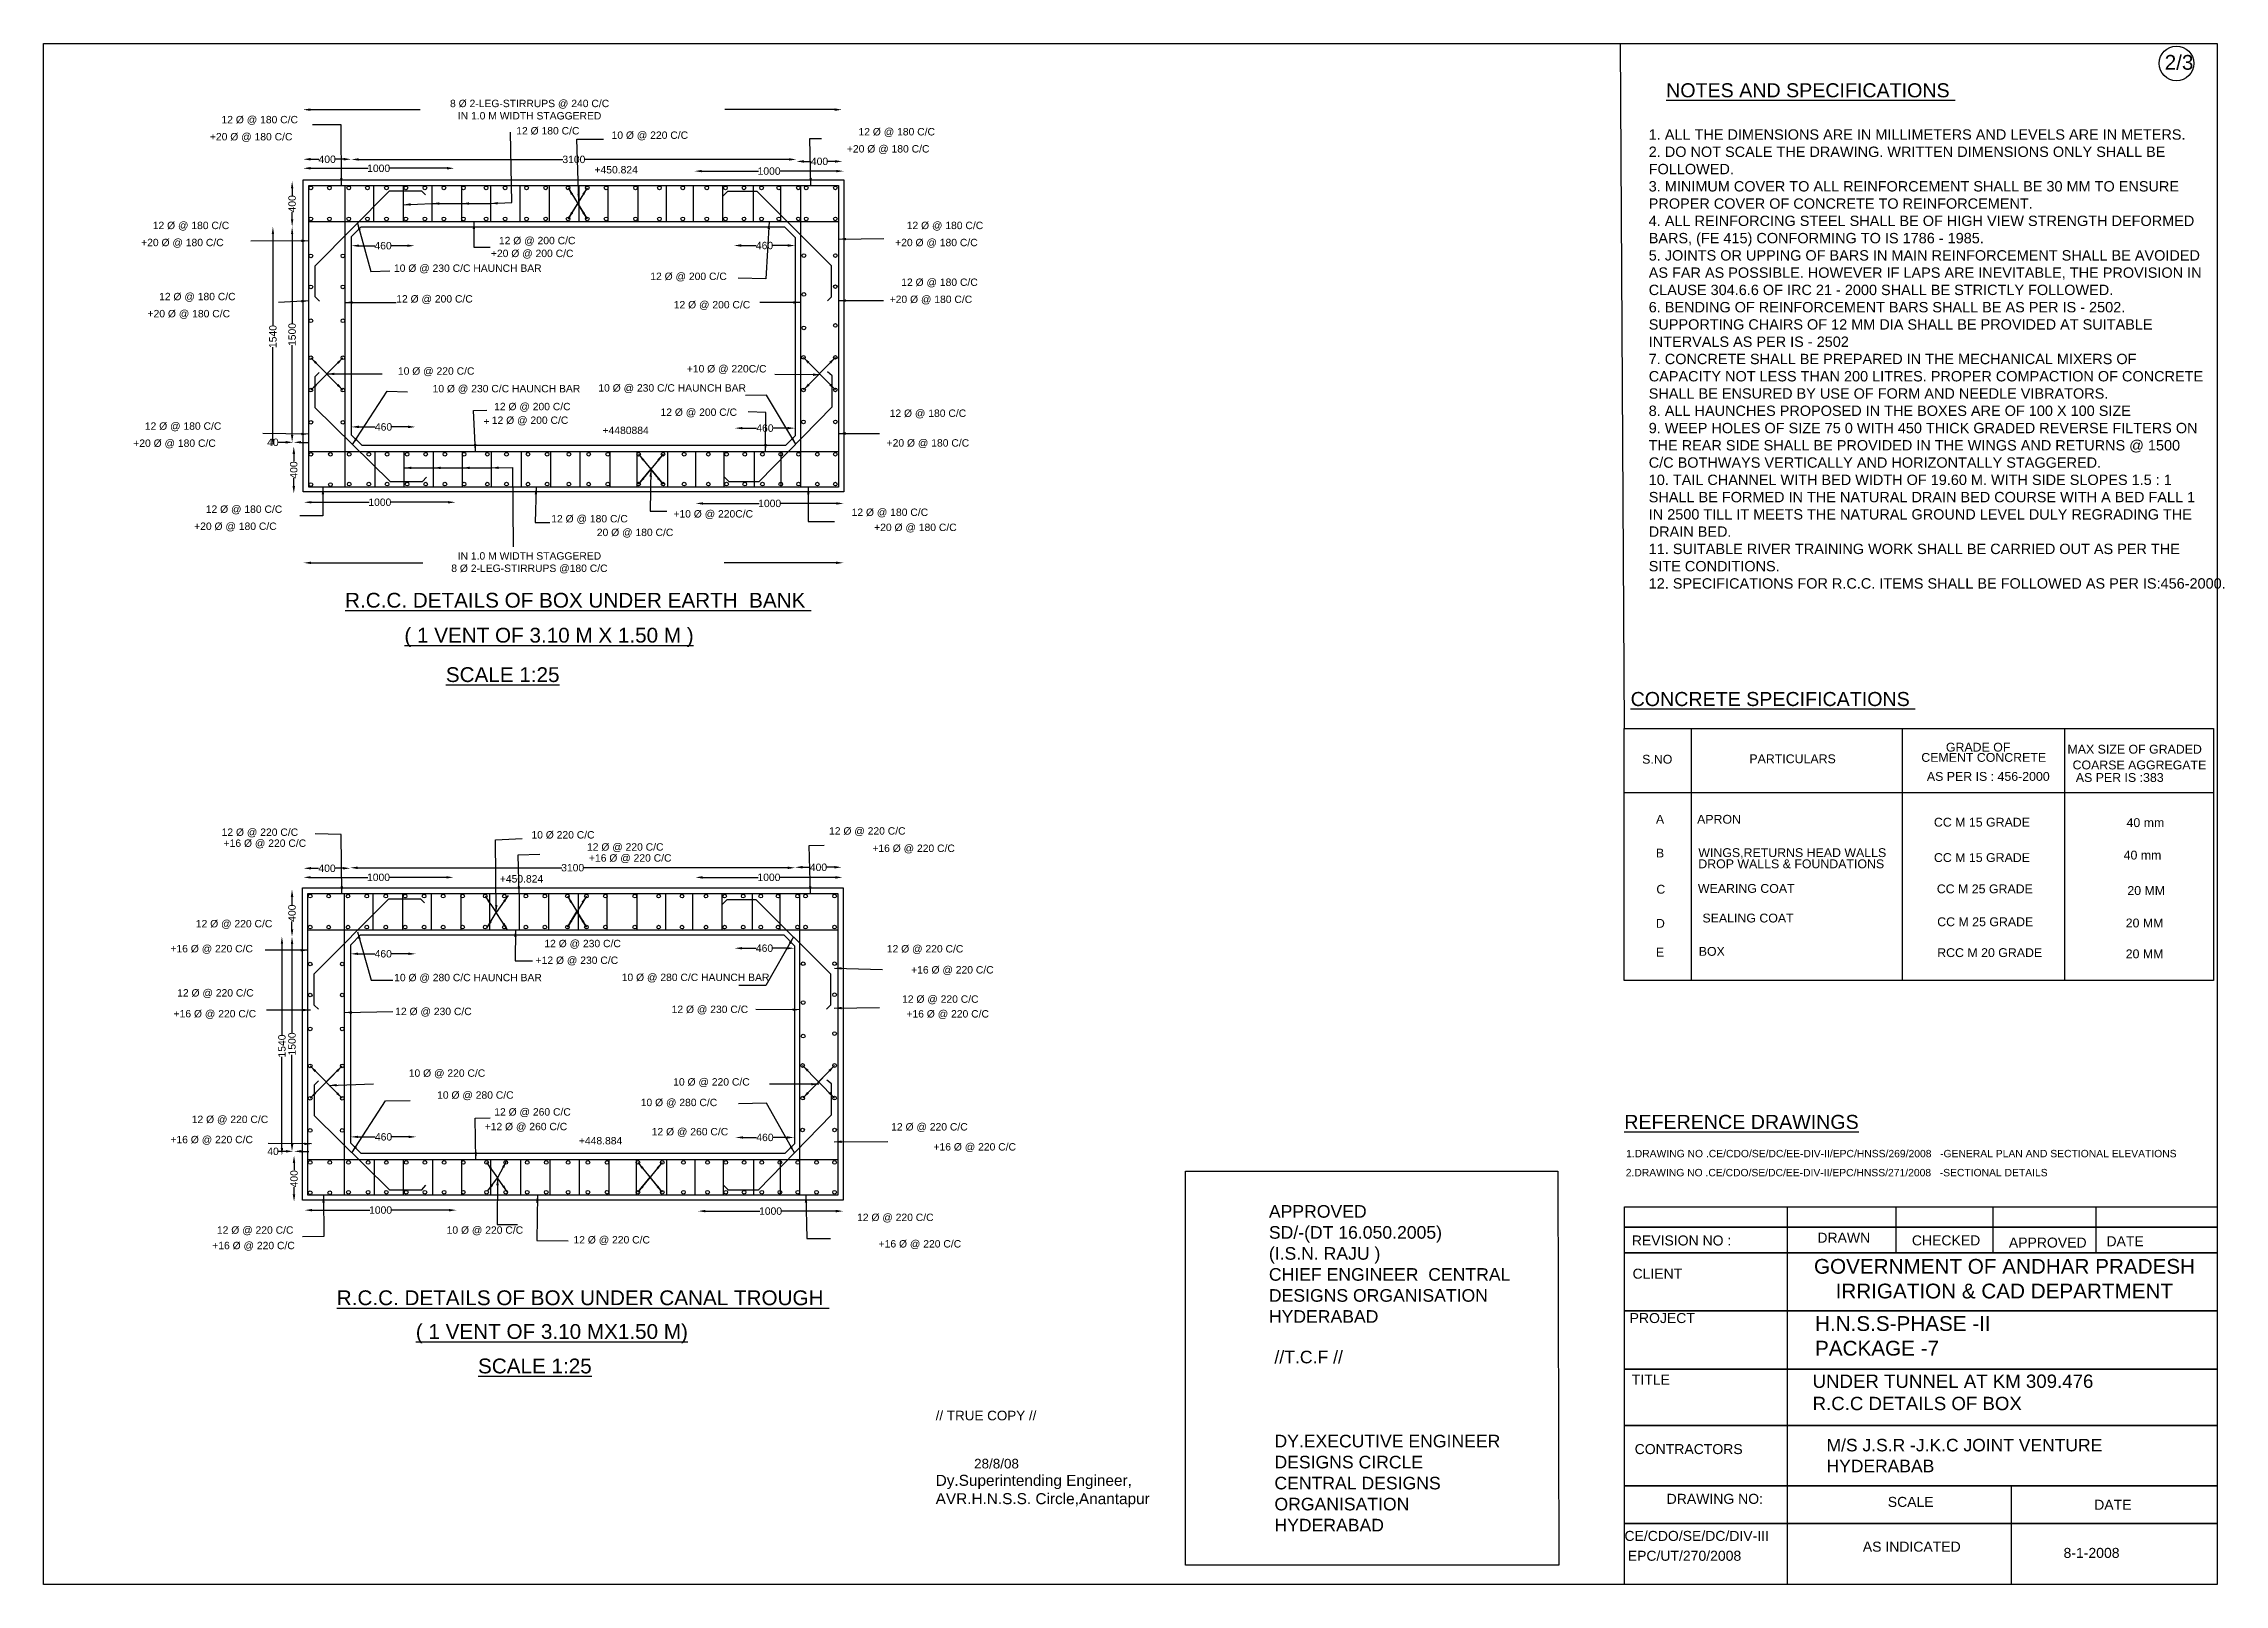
# Model space of a CAD drawing. Header units: millimetres. Extents: x -53262426 to -53247681, y 22133618 to 22144031.
import ezdxf

# ---------------------------------------------------------------- set-up
doc = ezdxf.new("R2010")
doc.units = ezdxf.units.MM
doc.header["$MEASUREMENT"] = 0
for name, color, linetype in [('DIMENSION', 7, 'Continuous'), ('DIMENSIONS', 7, 'Continuous'), ('DRAWING', 2, 'Continuous'), ('TEXT', 7, 'Continuous')]:
    doc.layers.add(name, color=color, linetype=linetype)
doc.styles.get("Standard").update_dxf_attribs({"font": 'arial.ttf', "height": 50})
doc.dimstyles.get("Standard").update_dxf_attribs({"dimtxt": 50, "dimasz": 50, "dimexe": 0.18, "dimexo": 0.0625, "dimgap": 0.09, "dimtad": 0, "dimdec": 0, "dimzin": 0, "dimdsep": 46, "dimtxsty": 'Standard', "dimcen": 0.09, "dimse1": 1, "dimse2": 1, "dimadec": 0, "dimazin": 0, "dimtfac": 1, "dimtdec": 0, "dimtofl": 0, "dimtmove": 0, "dimatfit": 3, "dimfxl": 1, "dimtolj": 1, "dimtzin": 0, "dimarcsym": 0})

msp = doc.modelspace()

# ---------------------------------------------------------------- texts
at = {"layer": 'DIMENSION', "color": 0}
msp.add_text('2/3', height=100, dxfattribs=at).set_placement((-53248084.3, 22143854.1))
at = {"layer": 'DIMENSION', "color": 0, "char_height": 50, "attachment_point": 5}
for s, insert in [('\\A1;8 Ø 2-LEG-STIRRUPS @ 240 C/C \\PIN 1.0 M WIDTH STAGGERED', (-53259140.3, 22143584.4)), ('\\A1;IN 1.0 M WIDTH STAGGERED \\P8 Ø 2-LEG-STIRRUPS @180 C/C', (-53259141.6, 22140521.7))]:
    msp.add_mtext(s, dxfattribs=dict(at, insert=insert))
at = {"layer": 'DIMENSION', "color": 0, "insert": (-53251573.1, 22143451.5), "char_height": 70, "width": 3740.743, "attachment_point": 1}
msp.add_mtext('1. ALL THE DIMENSIONS ARE IN MILLIMETERS AND LEVELS ARE IN METERS. \\P2. DO NOT SCALE THE DRAWING. WRITTEN DIMENSIONS ONLY SHALL BE FOLLOWED. \\P3. MINIMUM COVER TO ALL REINFORCEMENT SHALL BE 30 MM TO ENSURE PROPER COVER OF CONCRETE TO REINFORCEMENT. \\P4. ALL REINFORCING STEEL SHALL BE OF HIGH VIEW STRENGTH DEFORMED BARS, (FE 415) CONFORMING TO IS 1786 - 1985. \\P5. JOINTS OR UPPING OF BARS IN MAIN REINFORCEMENT SHALL BE AVOIDED AS FAR AS POSSIBLE. HOWEVER IF LAPS ARE INEVITABLE, THE PROVISION IN CLAUSE 304.6.6 OF IRC 21 - 2000 SHALL BE STRICTLY FOLLOWED. \\P6. BENDING OF REINFORCEMENT BARS SHALL BE AS PER IS - 2502. SUPPORTING CHAIRS OF 12 MM DIA SHALL BE PROVIDED AT SUITABLE INTERVALS AS PER IS - 2502 \\P7. CONCRETE SHALL BE PREPARED IN THE MECHANICAL MIXERS OF CAPACITY NOT LESS THAN 200 LITRES. PROPER COMPACTION OF CONCRETE SHALL BE ENSURED BY USE OF FORM AND NEEDLE VIBRATORS. \\P8. ALL HAUNCHES PROPOSED IN THE BOXES ARE OF 100 X 100 SIZE \\P9. WEEP HOLES OF SIZE 75 0 WITH 450 THICK GRADED REVERSE FILTERS ON THE REAR SIDE SHALL BE PROVIDED IN THE WINGS AND RETURNS @ 1500 C/C BOTHWAYS VERTICALLY AND HORIZONTALLY STAGGERED. \\P10. TAIL CHANNEL WITH BED WIDTH OF 19.60 M. WITH SIDE SLOPES 1.5 : 1 SHALL BE FORMED IN THE NATURAL DRAIN BED COURSE WITH A BED FALL 1 IN 2500 TILL IT MEETS THE NATURAL GROUND LEVEL DULY REGRADING THE DRAIN BED. \\P11. SUITABLE RIVER TRAINING WORK SHALL BE CARRIED OUT AS PER THE SITE CONDITIONS. \\P12. SPECIFICATIONS FOR R.C.C. ITEMS SHALL BE FOLLOWED AS PER IS:456-2000. ', dxfattribs=at)
at = {"layer": 'DIMENSIONS', "color": 0}
for s, p in [('2.DRAWING NO .CE/CDO/SE/DC/EE-DIV-II/EPC/HNSS/271/2008   -SECTIONAL DETAILS  ', (-53251728.4, 22136375.5)), ('1.DRAWING NO .CE/CDO/SE/DC/EE-DIV-II/EPC/HNSS/269/2008   -GENERAL PLAN AND SECTIONAL ELEVATIONS', (-53251725.8, 22136504.1))]:
    msp.add_text(s, height=50, dxfattribs=at).set_placement(p)
at = {"layer": 'DIMENSIONS', "color": 0, "attachment_point": 1}
for s, insert, char_height, width in [('APPROVED \\PSD/-(DT 16.050.2005)\\P(I.S.N. RAJU ) \\PCHIEF ENGINEER  CENTRAL DESIGNS ORGANISATION HYDERABAD ', (-53254141.4, 22136180.9), 85.178, 1630.634), ('//T.C.F // \\P\\P\\P\\PDY.EXECUTIVE ENGINEER  \\PDESIGNS CIRCLE  \\PCENTRAL DESIGNS ORGANISATION HYDERABAD', (-53254103.8, 22135196.7), 85.178, 1630.497), ('// TRUE COPY //\\P\\P^I^I^I^I^I^I^I^I^I28/8/08\\P{\\H1.1429x;Dy.Superintending Engineer,\\PAVR.H.N.S.S. Circle,Anantapur }', (-53256394.6, 22134791.3), 65, 1467.044)]:
    msp.add_mtext(s, dxfattribs=dict(at, insert=insert, char_height=char_height, width=width))
at = {"layer": 'TEXT', "color": 0}
for s, height, p in [('%%UNOTES AND SPECIFICATIONS ', 95, (-53251455.4, 22143667.9)), ('12 Ø @ 180 C/C', 50, (-53261223.7, 22143492.2)), ('+20 Ø @ 180 C/C', 50, (-53261302.1, 22143376.7)), ('12 Ø 180 C/C', 50, (-53259230.6, 22143416.8)), ('10 Ø @ 220 C/C', 50, (-53258586, 22143387.1)), ('12 Ø @ 180 C/C', 50, (-53256916.6, 22143410.2)), ('+450.824', 50, (-53258701.6, 22143153.4)), ('+20 Ø @ 180 C/C', 50, (-53256994.9, 22143294.7)), ('12 Ø @ 180 C/C', 50, (-53261688.7, 22142777.1)), ('12 Ø @ 180 C/C', 50, (-53256590.4, 22142777.1)), ('+20 Ø @ 180 C/C', 50, (-53261767.1, 22142661.7)), ('+20 Ø @ 200 C/C', 50, (-53259401.9, 22142588)), ('12 Ø @ 200 C/C', 50, (-53259347.8, 22142674.8)), ('+20 Ø @ 180 C/C', 50, (-53256668.7, 22142661.6)), ('10 Ø @ 230 C/C HAUNCH BAR', 50, (-53260057.6, 22142488.2)), ('12 Ø @ 200 C/C', 50, (-53258324.3, 22142433.1)), ('12 Ø @ 180 C/C', 50, (-53261645.5, 22142296.4)), ('12 Ø @ 200 C/C', 50, (-53260042.1, 22142280.7)), ('+20 Ø @ 180 C/C', 50, (-53256705.7, 22142277.7)), ('12 Ø @ 180 C/C', 50, (-53256627.4, 22142393.2)), ('+20 Ø @ 180 C/C', 50, (-53261723.9, 22142180.9)), ('12 Ø @ 200 C/C', 50, (-53258165.7, 22142241.2)), ('10 Ø @ 220 C/C', 50, (-53260030.8, 22141793.1)), ('10 Ø @ 230 C/C HAUNCH BAR', 50, (-53258675.6, 22141678.9)), ('+10 Ø @ 220C/C', 50, (-53258077.4, 22141808.3)), ('10 Ø @ 230 C/C HAUNCH BAR', 50, (-53259796.2, 22141674.1)), ('12 Ø @ 200 C/C', 50, (-53259380.3, 22141553)), ('12 Ø @ 180 C/C', 50, (-53261742.1, 22141421)), ('+', 50, (-53259451.3, 22141452.9)), ('12 Ø @ 200 C/C', 50, (-53259395.9, 22141460.5)), ('+4480884', 50, (-53258647.2, 22141392.1)), ('12 Ø @ 200 C/C', 50, (-53258255.1, 22141514.8)), ('12 Ø @ 180 C/C', 50, (-53256705.7, 22141507.9)), ('+20 Ø @ 180 C/C', 50, (-53261820.4, 22141305.5)), ('+20 Ø @ 180 C/C', 50, (-53256726.4, 22141307.1)), ('12 Ø @ 180 C/C', 50, (-53261330.2, 22140859.5)), ('12 Ø @ 180 C/C', 50, (-53258993.9, 22140794.9)), ('+10 Ø @ 220C/C', 50, (-53258168.2, 22140827.8)), ('12 Ø @ 180 C/C', 50, (-53256963, 22140838.6)), ('+20 Ø @ 180 C/C', 50, (-53261408.6, 22140744.1)), ('20 Ø @ 180 C/C', 50, (-53258685.8, 22140702.4)), ('+20 Ø @ 180 C/C', 50, (-53256810.6, 22140736.6)), ('%%UR.C.C. DETAILS OF BOX UNDER EARTH  BANK ', 100, (-53260387.9, 22140218.9)), ('%%U( 1 VENT OF 3.10 M X 1.50 M )', 100, (-53259987.1, 22139982.6)), ('%%USCALE 1:25', 100, (-53259706.7, 22139716.2)), ('%%UCONCRETE SPECIFICATIONS ', 95, (-53251695.5, 22139553.8)), ('S.NO', 59.75, (-53251617.3, 22139164.3)), ('PARTICULARS ', 59.747, (-53250892.5, 22139167.4)), ('CEMENT CONCRETE', 59.747, (-53249730, 22139176.8)), ('GRADE OF ', 59.75, (-53249563.7, 22139245.8)), ('MAX SIZE OF GRADED ', 59.747, (-53248741.6, 22139232.2)), ('AS PER IS : 456-2000', 59.747, (-53249692.3, 22139048.3)), ('COARSE AGGREGATE ', 59.747, (-53248707.1, 22139125.6)), ('AS PER IS :383', 59.747, (-53248685.1, 22139040.9)), ('A', 59.7, (-53251524.4, 22138758.5)), ('APRON ', 59.75, (-53251246.1, 22138758.5)), ('CC M 15 GRADE', 59.747, (-53249644.6, 22138738.8)), ('40 mm', 59.75, (-53248342.2, 22138736)), ('12 Ø @ 220 C/C', 50, (-53261222.8, 22138676.3)), ('+16 Ø @ 220 C/C', 50, (-53261209.4, 22138602.1)), ('10 Ø 220 C/C', 50, (-53259128.1, 22138658.4)), ('12 Ø @ 220 C/C', 50, (-53257115.6, 22138684.8)), ('12 Ø @ 220 C/C', 50, (-53258752.3, 22138576.5)), ('+16 Ø @ 220 C/C', 50, (-53258739, 22138502.2)), ('+16 Ø @ 220 C/C', 50, (-53256822.9, 22138567.7)), ('B', 59.7, (-53251524.4, 22138530.4)), ('WINGS,RETURNS HEAD WALLS ', 59.747, (-53251237.7, 22138533.2)), ('DROP WALLS & FOUNDATIONS ', 59.747, (-53251237.7, 22138457.5)), ('CC M 15 GRADE', 59.747, (-53249644.6, 22138499.7)), ('40 mm', 59.75, (-53248361.7, 22138516.4)), ('+450.824', 50, (-53259341.7, 22138360.9)), ('C', 59.7, (-53251521.6, 22138285.7)), ('WEARING COAT ', 59.747, (-53251240.5, 22138291.3)), ('CC M 25 GRADE', 59.747, (-53249625.1, 22138288.4)), ('20 MM', 59.75, (-53248336.7, 22138277.2)), ('12 Ø @ 220 C/C', 50, (-53261397.3, 22138058.1)), ('D', 59.7, (-53251524.4, 22138054.9)), ('SEALING COAT ', 59.747, (-53251209.9, 22138091.1)), ('CC M 25 GRADE', 59.747, (-53249622.3, 22138065.9)), ('20 MM', 59.75, (-53248347.8, 22138057.6)), ('+16 Ø @ 220 C/C', 50, (-53261569.2, 22137889.3)), ('12 Ø @ 230 C/C', 50, (-53259040.6, 22137923.8)), ('12 Ø @ 220 C/C', 50, (-53256724.9, 22137888.3)), ('E', 59.7, (-53251524.4, 22137860.3)), ('BOX', 59.75, (-53251234.9, 22137865.8)), ('RCC M 20 GRADE', 59.747, (-53249622.3, 22137857.3)), ('20 MM', 59.75, (-53248347.8, 22137849)), ('10 Ø @ 280 C/C HAUNCH BAR', 50, (-53260056.2, 22137693.9)), ('+12 Ø @ 230 C/C', 50, (-53259099.7, 22137810.8)), ('10 Ø @ 280 C/C HAUNCH BAR', 50, (-53258517.5, 22137695.3)), ('+16 Ø @ 220 C/C', 50, (-53256560.6, 22137746.1)), ('12 Ø @ 220 C/C', 50, (-53261523.3, 22137590.3)), ('12 Ø @ 220 C/C', 50, (-53256621.9, 22137548.3)), ('+16 Ø @ 220 C/C', 50, (-53261547.6, 22137449.5)), ('12 Ø @ 230 C/C', 50, (-53260049.1, 22137464.9)), ('12 Ø @ 230 C/C', 50, (-53258179.9, 22137479)), ('+16 Ø @ 220 C/C', 50, (-53256592.4, 22137448.6)), ('10 Ø @ 220 C/C', 50, (-53259957.5, 22137048.1)), ('10 Ø @ 220 C/C', 50, (-53258169.4, 22136988.6)), ('10 Ø @ 280 C/C', 50, (-53259765.8, 22136899.9)), ('10 Ø @ 280 C/C', 50, (-53258389, 22136849.7)), ('12 Ø @ 220 C/C', 50, (-53261425, 22136735.3)), ('+12 Ø @ 260 C/C', 50, (-53259444.2, 22136686.9)), ('12 Ø @ 260 C/C', 50, (-53259379.2, 22136785.7)), ('12 Ø @ 220 C/C', 50, (-53256695.4, 22136685.1)), ('%%UREFERENCE DRAWINGS', 95, (-53251738.4, 22136695.6)), ('+16 Ø @ 220 C/C', 50, (-53261569.1, 22136598.9)), ('+448.884', 50, (-53258807.1, 22136591.2)), ('12 Ø @ 260 C/C', 50, (-53258314.8, 22136652.1)), ('+16 Ø @ 220 C/C', 50, (-53256409.5, 22136549.7)), ('12 Ø @ 220 C/C', 50, (-53256926.1, 22136073.1)), ('12 Ø @ 220 C/C', 50, (-53261254.6, 22135987.3)), ('10 Ø @ 220 C/C', 50, (-53259701.3, 22135987.1)), ('DRAWN ', 67.68, (-53250432.5, 22135926.7)), ('CHECKED', 67.68, (-53249793.7, 22135908.7)), ('+16 Ø @ 220 C/C', 50, (-53261286.3, 22135882.9)), ('12 Ø @ 220 C/C', 50, (-53258843.9, 22135921.5)), ('+16 Ø @ 220 C/C', 50, (-53256780.4, 22135894.3)), ('REVISION NO :', 67.68, (-53251687.2, 22135907.9)), ('APPROVED', 67.68, (-53249137.7, 22135893.7)), ('DATE ', 67.68, (-53248477.9, 22135902.7)), ('CLIENT ', 67.68, (-53251682.4, 22135683.5)), ('%%UR.C.C. DETAILS OF BOX UNDER CANAL TROUGH ', 100, (-53260444, 22135504.7)), ('PROJECT ', 67.68, (-53251702.2, 22135383.8)), ('%%U( 1 VENT OF 3.10 MX1.50 M)', 100, (-53259909.7, 22135276.6)), ('%%USCALE 1:25', 100, (-53259489.1, 22135043.7)), ('TITLE ', 67.68, (-53251687.2, 22134967.3)), ('CONTRACTORS ', 67.68, (-53251668, 22134498.1)), ('DRAWING NO:', 67.68, (-53251451.7, 22134161.9)), ('SCALE ', 67.68, (-53249956.7, 22134141.2)), ('DATE ', 67.68, (-53248561, 22134122)), ('CE/CDO/SE/DC/DIV-III', 67.68, (-53251737.3, 22133911.3)), ('EPC/UT/270/2008', 67.68, (-53251714.9, 22133777.1)), ('AS INDICATED ', 67.68, (-53250125.4, 22133838.6)), ('8-1-2008', 67.68, (-53248768.1, 22133796.5))]:
    msp.add_text(s, height=height, dxfattribs=at).set_placement(p)
at = {"layer": 'TEXT', "color": 0, "attachment_point": 1}
for s, insert, char_height, width in [('\\pi142.61;GOVERNMENT OF ANDHAR PRADESH  \\P\\pi288.69;IRRIGATION & CAD DEPARTMENT ', (-53250598.2, 22135816.9), 100, 2843.481), ('H.N.S.S-PHASE -II \\PPACKAGE -7', (-53250448.6, 22135430.5), 100, 1176.102), ('UNDER TUNNEL AT KM 309.476 R.C.C DETAILS OF BOX', (-53250465.1, 22135035.7), 90.24, 1898.544), ('M/S J.S.R -J.K.C JOINT VENTURE  HYDERABAB ', (-53250370.8, 22134601.1), 84.6, 1905.524)]:
    msp.add_mtext(s, dxfattribs=dict(at, insert=insert, char_height=char_height, width=width))

# ---------------------------------------------------------------- blocks, each defined once
blk = doc.blocks.new('*D54')
at = {"layer": 'Defpoints', "color": 0}
for p in [(-53260671, 22143110), (-53259650, 22143188), (-53259650, 22143110)]:
    blk.add_point(p, dxfattribs=at)
at = {"layer": 'DIMENSION', "color": 0, "lineweight": -2}
for p, q in [((-53260621, 22143188), (-53260233, 22143188)), ((-53259700, 22143188), (-53260088, 22143188))]:
    blk.add_line(p, q, dxfattribs=at)
at = {"layer": 'DIMENSION', "color": 0}
for points in [[(-53260621, 22143197), (-53260621, 22143180), (-53260671, 22143188)], [(-53259700, 22143197), (-53259700, 22143180), (-53259650, 22143188)]]:
    blk.add_solid(points, dxfattribs=at)
at = {"layer": 'DIMENSION', "color": 0, "insert": (-53260161, 22143188), "char_height": 50, "attachment_point": 5}
blk.add_mtext('\\A1;1000', dxfattribs=at)
blk = doc.blocks.new('*D55')
at = {"layer": 'Defpoints', "color": 0}
for p in [(-53260347, 22143249), (-53260671, 22143110), (-53260347, 22143110)]:
    blk.add_point(p, dxfattribs=at)
at = {"layer": 'DIMENSION', "color": 0, "lineweight": -2}
for p, q in [((-53260621, 22143249), (-53260565, 22143249)), ((-53260397, 22143249), (-53260452, 22143249))]:
    blk.add_line(p, q, dxfattribs=at)
at = {"layer": 'DIMENSION', "color": 0}
for points in [[(-53260621, 22143258), (-53260621, 22143241), (-53260671, 22143249)], [(-53260397, 22143258), (-53260397, 22143241), (-53260347, 22143249)]]:
    blk.add_solid(points, dxfattribs=at)
at = {"layer": 'DIMENSION', "color": 0, "insert": (-53260509, 22143249), "char_height": 50, "attachment_point": 5}
blk.add_mtext('\\A1;400', dxfattribs=at)
blk = doc.blocks.new('*D56')
at = {"layer": 'Defpoints', "color": 0}
for p in [(-53260746, 22143102), (-53260744, 22143102), (-53260748, 22142793)]:
    blk.add_point(p, dxfattribs=at)
at = {"layer": 'DIMENSION', "color": 0, "lineweight": -2}
for p, q in [((-53260746, 22143052), (-53260746, 22143004)), ((-53260746, 22142843), (-53260746, 22142892))]:
    blk.add_line(p, q, dxfattribs=at)
at = {"layer": 'DIMENSION', "color": 0}
for points in [[(-53260754, 22143052), (-53260738, 22143052), (-53260746, 22143102)], [(-53260754, 22142843), (-53260738, 22142843), (-53260746, 22142793)]]:
    blk.add_solid(points, dxfattribs=at)
at = {"layer": 'DIMENSION', "color": 0, "insert": (-53260746, 22142948), "char_height": 50, "attachment_point": 5, "rotation": 90}
blk.add_mtext('\\A1;400', dxfattribs=at)
blk = doc.blocks.new('*D57')
at = {"layer": 'Defpoints', "color": 0}
for p in [(-53260345, 22142668), (-53259918, 22142670), (-53259918, 22142665)]:
    blk.add_point(p, dxfattribs=at)
at = {"layer": 'DIMENSION', "color": 0, "lineweight": -2}
for p, q in [((-53260295, 22142665), (-53260187, 22142665)), ((-53259968, 22142665), (-53260075, 22142665))]:
    blk.add_line(p, q, dxfattribs=at)
at = {"layer": 'DIMENSION', "color": 0}
for points in [[(-53260295, 22142673), (-53260295, 22142657), (-53260345, 22142665)], [(-53259968, 22142673), (-53259968, 22142657), (-53259918, 22142665)]]:
    blk.add_solid(points, dxfattribs=at)
at = {"layer": 'DIMENSION', "color": 0, "insert": (-53260131, 22142665), "char_height": 50, "attachment_point": 5}
blk.add_mtext('\\A1;460', dxfattribs=at)
blk = doc.blocks.new('*D58')
at = {"layer": 'Defpoints', "color": 0}
for p in [(-53260347, 22143249), (-53257336, 22143248), (-53257336, 22143248)]:
    blk.add_point(p, dxfattribs=at)
at = {"layer": 'DIMENSION', "color": 0, "lineweight": -2}
for p, q in [((-53260297, 22143248), (-53258916, 22143248)), ((-53257386, 22143248), (-53258767, 22143248))]:
    blk.add_line(p, q, dxfattribs=at)
at = {"layer": 'DIMENSION', "color": 0}
for points in [[(-53260297, 22143256), (-53260297, 22143240), (-53260347, 22143248)], [(-53257386, 22143256), (-53257386, 22143240), (-53257336, 22143248)]]:
    blk.add_solid(points, dxfattribs=at)
at = {"layer": 'DIMENSION', "color": 0, "insert": (-53258841, 22143248), "char_height": 50, "attachment_point": 5}
blk.add_mtext('\\A1;3100', dxfattribs=at)
blk = doc.blocks.new('*D59')
at = {"layer": 'Defpoints', "color": 0}
for p in [(-53257336, 22143248), (-53257025, 22143241), (-53257025, 22143235)]:
    blk.add_point(p, dxfattribs=at)
at = {"layer": 'DIMENSION', "color": 0, "lineweight": -2}
for p, q in [((-53257286, 22143235), (-53257237, 22143235)), ((-53257075, 22143235), (-53257124, 22143235))]:
    blk.add_line(p, q, dxfattribs=at)
at = {"layer": 'DIMENSION', "color": 0}
for points in [[(-53257286, 22143243), (-53257286, 22143226), (-53257336, 22143235)], [(-53257075, 22143243), (-53257075, 22143226), (-53257025, 22143235)]]:
    blk.add_solid(points, dxfattribs=at)
at = {"layer": 'DIMENSION', "color": 0, "insert": (-53257180, 22143235), "char_height": 50, "attachment_point": 5}
blk.add_mtext('\\A1;400', dxfattribs=at)
blk = doc.blocks.new('*D60')
at = {"layer": 'Defpoints', "color": 0}
for p in [(-53258026, 22143110), (-53257016, 22143169), (-53257016, 22143110)]:
    blk.add_point(p, dxfattribs=at)
at = {"layer": 'DIMENSION', "color": 0, "lineweight": -2}
for p, q in [((-53257976, 22143169), (-53257593, 22143169)), ((-53257066, 22143169), (-53257449, 22143169))]:
    blk.add_line(p, q, dxfattribs=at)
at = {"layer": 'DIMENSION', "color": 0}
for points in [[(-53257976, 22143177), (-53257976, 22143161), (-53258026, 22143169)], [(-53257066, 22143177), (-53257066, 22143161), (-53257016, 22143169)]]:
    blk.add_solid(points, dxfattribs=at)
at = {"layer": 'DIMENSION', "color": 0, "insert": (-53257521, 22143169), "char_height": 50, "attachment_point": 5}
blk.add_mtext('\\A1;1000', dxfattribs=at)
blk = doc.blocks.new('*D61')
at = {"layer": 'Defpoints', "color": 0}
for p in [(-53257759, 22142666), (-53257345, 22142666), (-53257345, 22142666)]:
    blk.add_point(p, dxfattribs=at)
at = {"layer": 'DIMENSION', "color": 0, "lineweight": -2}
for p, q in [((-53257709, 22142666), (-53257608, 22142666)), ((-53257395, 22142666), (-53257495, 22142666))]:
    blk.add_line(p, q, dxfattribs=at)
at = {"layer": 'DIMENSION', "color": 0}
for points in [[(-53257709, 22142675), (-53257709, 22142658), (-53257759, 22142666)], [(-53257395, 22142675), (-53257395, 22142658), (-53257345, 22142666)]]:
    blk.add_solid(points, dxfattribs=at)
at = {"layer": 'DIMENSION', "color": 0, "insert": (-53257552, 22142666), "char_height": 50, "attachment_point": 5}
blk.add_mtext('\\A1;460', dxfattribs=at)
blk = doc.blocks.new('*D62')
at = {"layer": 'Defpoints', "color": 0}
for p in [(-53257753, 22141432), (-53257345, 22141432), (-53257345, 22141432)]:
    blk.add_point(p, dxfattribs=at)
at = {"layer": 'DIMENSION', "color": 0, "lineweight": -2}
for p, q in [((-53257703, 22141432), (-53257605, 22141432)), ((-53257395, 22141432), (-53257493, 22141432))]:
    blk.add_line(p, q, dxfattribs=at)
at = {"layer": 'DIMENSION', "color": 0}
for points in [[(-53257703, 22141440), (-53257703, 22141424), (-53257753, 22141432)], [(-53257395, 22141440), (-53257395, 22141424), (-53257345, 22141432)]]:
    blk.add_solid(points, dxfattribs=at)
at = {"layer": 'DIMENSION', "color": 0, "insert": (-53257549, 22141432), "char_height": 50, "attachment_point": 5}
blk.add_mtext('\\A1;460', dxfattribs=at)
blk = doc.blocks.new('*D63')
at = {"layer": 'Defpoints', "color": 0}
for p in [(-53258018, 22141001), (-53257016, 22141001), (-53257016, 22140923)]:
    blk.add_point(p, dxfattribs=at)
at = {"layer": 'DIMENSION', "color": 0, "lineweight": -2}
for p, q in [((-53257968, 22140923), (-53257589, 22140923)), ((-53257066, 22140923), (-53257445, 22140923))]:
    blk.add_line(p, q, dxfattribs=at)
at = {"layer": 'DIMENSION', "color": 0}
for points in [[(-53257968, 22140931), (-53257968, 22140915), (-53258018, 22140923)], [(-53257066, 22140931), (-53257066, 22140915), (-53257016, 22140923)]]:
    blk.add_solid(points, dxfattribs=at)
at = {"layer": 'DIMENSION', "color": 0, "insert": (-53257517, 22140923), "char_height": 50, "attachment_point": 5}
blk.add_mtext('\\A1;1000', dxfattribs=at)
blk = doc.blocks.new('*D64')
at = {"layer": 'Defpoints', "color": 0}
for p in [(-53260345, 22141437), (-53259912, 22141442), (-53259912, 22141440)]:
    blk.add_point(p, dxfattribs=at)
at = {"layer": 'DIMENSION', "color": 0, "lineweight": -2}
for p, q in [((-53260295, 22141440), (-53260184, 22141440)), ((-53259962, 22141440), (-53260072, 22141440))]:
    blk.add_line(p, q, dxfattribs=at)
at = {"layer": 'DIMENSION', "color": 0}
for points in [[(-53260295, 22141449), (-53260295, 22141432), (-53260345, 22141440)], [(-53259962, 22141449), (-53259962, 22141432), (-53259912, 22141440)]]:
    blk.add_solid(points, dxfattribs=at)
at = {"layer": 'DIMENSION', "color": 0, "insert": (-53260128, 22141440), "char_height": 50, "attachment_point": 5}
blk.add_mtext('\\A1;460', dxfattribs=at)
blk = doc.blocks.new('*D65')
at = {"layer": 'Defpoints', "color": 0}
for p in [(-53260666, 22140931), (-53260666, 22140923), (-53259641, 22140928)]:
    blk.add_point(p, dxfattribs=at)
at = {"layer": 'DIMENSION', "color": 0, "lineweight": -2}
for p, q in [((-53260616, 22140931), (-53260226, 22140931)), ((-53259691, 22140931), (-53260081, 22140931))]:
    blk.add_line(p, q, dxfattribs=at)
at = {"layer": 'DIMENSION', "color": 0}
for points in [[(-53260616, 22140939), (-53260616, 22140923), (-53260666, 22140931)], [(-53259691, 22140939), (-53259691, 22140923), (-53259641, 22140931)]]:
    blk.add_solid(points, dxfattribs=at)
at = {"layer": 'DIMENSION', "color": 0, "insert": (-53260153, 22140931), "char_height": 50, "attachment_point": 5}
blk.add_mtext('\\A1;1000', dxfattribs=at)
blk = doc.blocks.new('*D66')
at = {"layer": 'Defpoints', "color": 0}
for p in [(-53260739, 22141308), (-53260737, 22140991), (-53260735, 22140991)]:
    blk.add_point(p, dxfattribs=at)
at = {"layer": 'DIMENSION', "color": 0, "lineweight": -2}
for p, q in [((-53260735, 22141258), (-53260735, 22141206)), ((-53260735, 22141041), (-53260735, 22141093))]:
    blk.add_line(p, q, dxfattribs=at)
at = {"layer": 'DIMENSION', "color": 0}
for points in [[(-53260743, 22141258), (-53260726, 22141258), (-53260735, 22141308)], [(-53260743, 22141041), (-53260726, 22141041), (-53260735, 22140991)]]:
    blk.add_solid(points, dxfattribs=at)
at = {"layer": 'DIMENSION', "color": 0, "insert": (-53260735, 22141149), "char_height": 50, "attachment_point": 5, "rotation": 90}
blk.add_mtext('\\A1;400', dxfattribs=at)
blk = doc.blocks.new('*D67')
at = {"layer": 'Defpoints', "color": 0}
for p in [(-53260739, 22141336), (-53260739, 22141336), (-53260735, 22141308)]:
    blk.add_point(p, dxfattribs=at)
at = {"layer": 'DIMENSION', "color": 0, "lineweight": -2}
for p, q in [((-53260789, 22141336), (-53260839, 22141336)), ((-53260685, 22141336), (-53260635, 22141336))]:
    blk.add_line(p, q, dxfattribs=at)
at = {"layer": 'DIMENSION', "color": 0}
for points in [[(-53260789, 22141345), (-53260789, 22141328), (-53260739, 22141336)], [(-53260685, 22141345), (-53260685, 22141328), (-53260735, 22141336)]]:
    blk.add_solid(points, dxfattribs=at)
at = {"layer": 'DIMENSION', "color": 0, "insert": (-53260876, 22141336), "char_height": 50, "attachment_point": 5}
blk.add_mtext('\\A1;40', dxfattribs=at)
blk = doc.blocks.new('*D68')
at = {"layer": 'Defpoints', "color": 0}
for p in [(-53260746, 22142793), (-53260746, 22142793), (-53260739, 22141336)]:
    blk.add_point(p, dxfattribs=at)
at = {"layer": 'DIMENSION', "color": 0, "lineweight": -2}
for p, q in [((-53260746, 22142743), (-53260746, 22142137)), ((-53260746, 22141386), (-53260746, 22141993))]:
    blk.add_line(p, q, dxfattribs=at)
at = {"layer": 'DIMENSION', "color": 0}
for points in [[(-53260754, 22142743), (-53260738, 22142743), (-53260746, 22142793)], [(-53260754, 22141386), (-53260738, 22141386), (-53260746, 22141336)]]:
    blk.add_solid(points, dxfattribs=at)
at = {"layer": 'DIMENSION', "color": 0, "insert": (-53260746, 22142065), "char_height": 50, "attachment_point": 5, "rotation": 90}
blk.add_mtext('\\A1;1500', dxfattribs=at)
blk = doc.blocks.new('*D69')
at = {"layer": 'Defpoints', "color": 0}
for p in [(-53260835, 22142794), (-53260876, 22141308), (-53260825, 22141308)]:
    blk.add_point(p, dxfattribs=at)
at = {"layer": 'DIMENSION', "color": 0, "lineweight": -2}
for p, q in [((-53260876, 22142744), (-53260876, 22142123)), ((-53260876, 22141358), (-53260876, 22141979))]:
    blk.add_line(p, q, dxfattribs=at)
at = {"layer": 'DIMENSION', "color": 0}
for points in [[(-53260884, 22142744), (-53260868, 22142744), (-53260876, 22142794)], [(-53260884, 22141358), (-53260868, 22141358), (-53260876, 22141308)]]:
    blk.add_solid(points, dxfattribs=at)
at = {"layer": 'DIMENSION', "color": 0, "insert": (-53260876, 22142051), "char_height": 50, "attachment_point": 5, "rotation": 90}
blk.add_mtext('\\A1;1540', dxfattribs=at)
blk = doc.blocks.new('*D70')
at = {"layer": 'Defpoints', "color": 0}
for p in [(-53260668, 22138457), (-53260668, 22138457), (-53260353, 22138456)]:
    blk.add_point(p, dxfattribs=at)
at = {"layer": 'DIMENSION', "color": 0, "lineweight": -2}
for p, q in [((-53260618, 22138457), (-53260567, 22138457)), ((-53260403, 22138457), (-53260454, 22138457))]:
    blk.add_line(p, q, dxfattribs=at)
at = {"layer": 'DIMENSION', "color": 0}
for points in [[(-53260618, 22138466), (-53260618, 22138449), (-53260668, 22138457)], [(-53260403, 22138466), (-53260403, 22138449), (-53260353, 22138457)]]:
    blk.add_solid(points, dxfattribs=at)
at = {"layer": 'DIMENSION', "color": 0, "insert": (-53260510, 22138457), "char_height": 50, "attachment_point": 5}
blk.add_mtext('\\A1;400', dxfattribs=at)
blk = doc.blocks.new('*D71')
at = {"layer": 'Defpoints', "color": 0}
for p in [(-53260747, 22138314), (-53260745, 22138314), (-53260741, 22137995)]:
    blk.add_point(p, dxfattribs=at)
at = {"layer": 'DIMENSION', "color": 0, "lineweight": -2}
for p, q in [((-53260747, 22138264), (-53260747, 22138211)), ((-53260747, 22138045), (-53260747, 22138098))]:
    blk.add_line(p, q, dxfattribs=at)
at = {"layer": 'DIMENSION', "color": 0}
for points in [[(-53260755, 22138264), (-53260738, 22138264), (-53260747, 22138314)], [(-53260755, 22138045), (-53260738, 22138045), (-53260747, 22137995)]]:
    blk.add_solid(points, dxfattribs=at)
at = {"layer": 'DIMENSION', "color": 0, "insert": (-53260747, 22138154), "char_height": 50, "attachment_point": 5, "rotation": 90}
blk.add_mtext('\\A1;400', dxfattribs=at)
blk = doc.blocks.new('*D72')
at = {"layer": 'Defpoints', "color": 0}
for p in [(-53260670, 22138385), (-53259654, 22138396), (-53259654, 22138391)]:
    blk.add_point(p, dxfattribs=at)
at = {"layer": 'DIMENSION', "color": 0, "lineweight": -2}
for p, q in [((-53260620, 22138396), (-53260234, 22138396)), ((-53259704, 22138396), (-53260089, 22138396))]:
    blk.add_line(p, q, dxfattribs=at)
at = {"layer": 'DIMENSION', "color": 0}
for points in [[(-53260620, 22138404), (-53260620, 22138388), (-53260670, 22138396)], [(-53259704, 22138404), (-53259704, 22138388), (-53259654, 22138396)]]:
    blk.add_solid(points, dxfattribs=at)
at = {"layer": 'DIMENSION', "color": 0, "insert": (-53260162, 22138396), "char_height": 50, "attachment_point": 5}
blk.add_mtext('\\A1;1000', dxfattribs=at)
blk = doc.blocks.new('*D73')
at = {"layer": 'Defpoints', "color": 0}
for p in [(-53260353, 22138457), (-53257345, 22138466), (-53257345, 22138461)]:
    blk.add_point(p, dxfattribs=at)
at = {"layer": 'DIMENSION', "color": 0, "lineweight": -2}
for p, q in [((-53260303, 22138461), (-53258923, 22138461)), ((-53257395, 22138461), (-53258774, 22138461))]:
    blk.add_line(p, q, dxfattribs=at)
at = {"layer": 'DIMENSION', "color": 0}
for points in [[(-53260303, 22138469), (-53260303, 22138452), (-53260353, 22138461)], [(-53257395, 22138469), (-53257395, 22138452), (-53257345, 22138461)]]:
    blk.add_solid(points, dxfattribs=at)
at = {"layer": 'DIMENSION', "color": 0, "insert": (-53258849, 22138461), "char_height": 50, "attachment_point": 5}
blk.add_mtext('\\A1;3100', dxfattribs=at)
blk = doc.blocks.new('*D74')
at = {"layer": 'Defpoints', "color": 0}
for p in [(-53257345, 22138461), (-53257030, 22138464), (-53257030, 22138461)]:
    blk.add_point(p, dxfattribs=at)
at = {"layer": 'DIMENSION', "color": 0, "lineweight": -2}
for p, q in [((-53257295, 22138464), (-53257244, 22138464)), ((-53257080, 22138464), (-53257131, 22138464))]:
    blk.add_line(p, q, dxfattribs=at)
at = {"layer": 'DIMENSION', "color": 0}
for points in [[(-53257295, 22138473), (-53257295, 22138456), (-53257345, 22138464)], [(-53257080, 22138473), (-53257080, 22138456), (-53257030, 22138464)]]:
    blk.add_solid(points, dxfattribs=at)
at = {"layer": 'DIMENSION', "color": 0, "insert": (-53257187, 22138464), "char_height": 50, "attachment_point": 5}
blk.add_mtext('\\A1;400', dxfattribs=at)
blk = doc.blocks.new('*D75')
at = {"layer": 'Defpoints', "color": 0}
for p in [(-53258019, 22138396), (-53258019, 22138394), (-53257024, 22138400)]:
    blk.add_point(p, dxfattribs=at)
at = {"layer": 'DIMENSION', "color": 0, "lineweight": -2}
for p, q in [((-53257969, 22138396), (-53257594, 22138396)), ((-53257074, 22138396), (-53257449, 22138396))]:
    blk.add_line(p, q, dxfattribs=at)
at = {"layer": 'DIMENSION', "color": 0}
for points in [[(-53257969, 22138404), (-53257969, 22138387), (-53258019, 22138396)], [(-53257074, 22138404), (-53257074, 22138387), (-53257024, 22138396)]]:
    blk.add_solid(points, dxfattribs=at)
at = {"layer": 'DIMENSION', "color": 0, "insert": (-53257522, 22138396), "char_height": 50, "attachment_point": 5}
blk.add_mtext('\\A1;1000', dxfattribs=at)
blk = doc.blocks.new('*D76')
at = {"layer": 'Defpoints', "color": 0}
for p in [(-53257350, 22137917), (-53257754, 22137889), (-53257350, 22137889)]:
    blk.add_point(p, dxfattribs=at)
at = {"layer": 'DIMENSION', "color": 0, "lineweight": -2}
for p, q in [((-53257704, 22137917), (-53257608, 22137917)), ((-53257400, 22137917), (-53257496, 22137917))]:
    blk.add_line(p, q, dxfattribs=at)
at = {"layer": 'DIMENSION', "color": 0}
for points in [[(-53257704, 22137925), (-53257704, 22137909), (-53257754, 22137917)], [(-53257400, 22137925), (-53257400, 22137909), (-53257350, 22137917)]]:
    blk.add_solid(points, dxfattribs=at)
at = {"layer": 'DIMENSION', "color": 0, "insert": (-53257552, 22137917), "char_height": 50, "attachment_point": 5}
blk.add_mtext('\\A1;460', dxfattribs=at)
blk = doc.blocks.new('*D77')
at = {"layer": 'Defpoints', "color": 0}
for p in [(-53257748, 22136637), (-53257350, 22136638), (-53257350, 22136637)]:
    blk.add_point(p, dxfattribs=at)
at = {"layer": 'DIMENSION', "color": 0, "lineweight": -2}
for p, q in [((-53257698, 22136638), (-53257605, 22136638)), ((-53257400, 22136638), (-53257493, 22136638))]:
    blk.add_line(p, q, dxfattribs=at)
at = {"layer": 'DIMENSION', "color": 0}
for points in [[(-53257698, 22136646), (-53257698, 22136630), (-53257748, 22136638)], [(-53257400, 22136646), (-53257400, 22136630), (-53257350, 22136638)]]:
    blk.add_solid(points, dxfattribs=at)
at = {"layer": 'DIMENSION', "color": 0, "insert": (-53257549, 22136638), "char_height": 50, "attachment_point": 5}
blk.add_mtext('\\A1;460', dxfattribs=at)
blk = doc.blocks.new('*D78')
at = {"layer": 'Defpoints', "color": 0}
for p in [(-53258001, 22136140), (-53257020, 22136140), (-53257020, 22136140)]:
    blk.add_point(p, dxfattribs=at)
at = {"layer": 'DIMENSION', "color": 0, "lineweight": -2}
for p, q in [((-53257951, 22136140), (-53257583, 22136140)), ((-53257070, 22136140), (-53257439, 22136140))]:
    blk.add_line(p, q, dxfattribs=at)
at = {"layer": 'DIMENSION', "color": 0}
for points in [[(-53257951, 22136149), (-53257951, 22136132), (-53258001, 22136140)], [(-53257070, 22136149), (-53257070, 22136132), (-53257020, 22136140)]]:
    blk.add_solid(points, dxfattribs=at)
at = {"layer": 'DIMENSION', "color": 0, "insert": (-53257511, 22136140), "char_height": 50, "attachment_point": 5}
blk.add_mtext('\\A1;1000', dxfattribs=at)
blk = doc.blocks.new('*D79')
at = {"layer": 'Defpoints', "color": 0}
for p in [(-53260350, 22136637), (-53259907, 22136642), (-53259907, 22136638)]:
    blk.add_point(p, dxfattribs=at)
at = {"layer": 'DIMENSION', "color": 0, "lineweight": -2}
for p, q in [((-53260300, 22136642), (-53260185, 22136642)), ((-53259957, 22136642), (-53260072, 22136642))]:
    blk.add_line(p, q, dxfattribs=at)
at = {"layer": 'DIMENSION', "color": 0}
for points in [[(-53260300, 22136650), (-53260300, 22136634), (-53260350, 22136642)], [(-53259957, 22136650), (-53259957, 22136634), (-53259907, 22136642)]]:
    blk.add_solid(points, dxfattribs=at)
at = {"layer": 'DIMENSION', "color": 0, "insert": (-53260128, 22136642), "char_height": 50, "attachment_point": 5}
blk.add_mtext('\\A1;460', dxfattribs=at)
blk = doc.blocks.new('*D80')
at = {"layer": 'Defpoints', "color": 0}
for p in [(-53260733, 22136515), (-53260733, 22136204), (-53260733, 22136204)]:
    blk.add_point(p, dxfattribs=at)
at = {"layer": 'DIMENSION', "color": 0, "lineweight": -2}
for p, q in [((-53260733, 22136465), (-53260733, 22136416)), ((-53260733, 22136254), (-53260733, 22136303))]:
    blk.add_line(p, q, dxfattribs=at)
at = {"layer": 'DIMENSION', "color": 0}
for points in [[(-53260742, 22136465), (-53260725, 22136465), (-53260733, 22136515)], [(-53260742, 22136254), (-53260725, 22136254), (-53260733, 22136204)]]:
    blk.add_solid(points, dxfattribs=at)
at = {"layer": 'DIMENSION', "color": 0, "insert": (-53260733, 22136359), "char_height": 50, "attachment_point": 5, "rotation": 90}
blk.add_mtext('\\A1;400', dxfattribs=at)
blk = doc.blocks.new('*D81')
at = {"layer": 'Defpoints', "color": 0}
for p in [(-53260738, 22136544), (-53260738, 22136544), (-53260733, 22136515)]:
    blk.add_point(p, dxfattribs=at)
at = {"layer": 'DIMENSION', "color": 0, "lineweight": -2}
for p, q in [((-53260788, 22136544), (-53260838, 22136544)), ((-53260683, 22136544), (-53260633, 22136544))]:
    blk.add_line(p, q, dxfattribs=at)
at = {"layer": 'DIMENSION', "color": 0}
for points in [[(-53260788, 22136553), (-53260788, 22136536), (-53260738, 22136544)], [(-53260683, 22136553), (-53260683, 22136536), (-53260733, 22136544)]]:
    blk.add_solid(points, dxfattribs=at)
at = {"layer": 'DIMENSION', "color": 0, "insert": (-53260875, 22136544), "char_height": 50, "attachment_point": 5}
blk.add_mtext('\\A1;40', dxfattribs=at)
blk = doc.blocks.new('*D82')
at = {"layer": 'Defpoints', "color": 0}
for p in [(-53260747, 22137995), (-53260747, 22137995), (-53260733, 22136544)]:
    blk.add_point(p, dxfattribs=at)
at = {"layer": 'DIMENSION', "color": 0, "lineweight": -2}
for p, q in [((-53260747, 22137945), (-53260747, 22137342)), ((-53260747, 22136594), (-53260747, 22137197))]:
    blk.add_line(p, q, dxfattribs=at)
at = {"layer": 'DIMENSION', "color": 0}
for points in [[(-53260755, 22137945), (-53260738, 22137945), (-53260747, 22137995)], [(-53260755, 22136594), (-53260738, 22136594), (-53260747, 22136544)]]:
    blk.add_solid(points, dxfattribs=at)
at = {"layer": 'DIMENSION', "color": 0, "insert": (-53260747, 22137270), "char_height": 50, "attachment_point": 5, "rotation": 90}
blk.add_mtext('\\A1;1500', dxfattribs=at)
blk = doc.blocks.new('*D83')
at = {"layer": 'Defpoints', "color": 0}
for p in [(-53260835, 22137997), (-53260823, 22136516), (-53260815, 22136516)]:
    blk.add_point(p, dxfattribs=at)
at = {"layer": 'DIMENSION', "color": 0, "lineweight": -2}
for p, q in [((-53260815, 22137947), (-53260815, 22137328)), ((-53260815, 22136566), (-53260815, 22137184))]:
    blk.add_line(p, q, dxfattribs=at)
at = {"layer": 'DIMENSION', "color": 0}
for points in [[(-53260823, 22137947), (-53260807, 22137947), (-53260815, 22137997)], [(-53260823, 22136566), (-53260807, 22136566), (-53260815, 22136516)]]:
    blk.add_solid(points, dxfattribs=at)
at = {"layer": 'DIMENSION', "color": 0, "insert": (-53260815, 22137256), "char_height": 50, "attachment_point": 5, "rotation": 90}
blk.add_mtext('\\A1;1540', dxfattribs=at)
blk = doc.blocks.new('*D84')
at = {"layer": 'Defpoints', "color": 0}
for p in [(-53260350, 22137871), (-53259911, 22137879), (-53259911, 22137869)]:
    blk.add_point(p, dxfattribs=at)
at = {"layer": 'DIMENSION', "color": 0, "lineweight": -2}
for p, q in [((-53260300, 22137879), (-53260187, 22137879)), ((-53259961, 22137879), (-53260074, 22137879))]:
    blk.add_line(p, q, dxfattribs=at)
at = {"layer": 'DIMENSION', "color": 0}
for points in [[(-53260300, 22137888), (-53260300, 22137871), (-53260350, 22137879)], [(-53259961, 22137888), (-53259961, 22137871), (-53259911, 22137879)]]:
    blk.add_solid(points, dxfattribs=at)
at = {"layer": 'DIMENSION', "color": 0, "insert": (-53260130, 22137879), "char_height": 50, "attachment_point": 5}
blk.add_mtext('\\A1;460', dxfattribs=at)
blk = doc.blocks.new('*D85')
at = {"layer": 'Defpoints', "color": 0}
for p in [(-53260661, 22136135), (-53259635, 22136147), (-53259635, 22136147)]:
    blk.add_point(p, dxfattribs=at)
at = {"layer": 'DIMENSION', "color": 0, "lineweight": -2}
for p, q in [((-53260611, 22136147), (-53260220, 22136147)), ((-53259685, 22136147), (-53260075, 22136147))]:
    blk.add_line(p, q, dxfattribs=at)
at = {"layer": 'DIMENSION', "color": 0}
for points in [[(-53260611, 22136155), (-53260611, 22136138), (-53260661, 22136147)], [(-53259685, 22136155), (-53259685, 22136138), (-53259635, 22136147)]]:
    blk.add_solid(points, dxfattribs=at)
at = {"layer": 'DIMENSION', "color": 0, "insert": (-53260148, 22136147), "char_height": 50, "attachment_point": 5}
blk.add_mtext('\\A1;1000', dxfattribs=at)

# ---------------------------------------------------------------- dimensions: what is measured, and where the dimension line sits
at = {"layer": 'DIMENSION', "color": 0}
for base, p1, p2, text, picture, middle in [((-53260346.7, 22143249.2), (-53260670.6, 22143110.5), (-53260346.7, 22143110.5), '400', '*D55', (-53260508.7, 22143249.2)), ((-53259650.4, 22143188.4), (-53260670.6, 22143110.5), (-53259650.4, 22143110.5), '1000', '*D54', (-53260160.5, 22143188.4)), ((-53257336, 22143247.9), (-53260346.7, 22143249.2), (-53257336, 22143247.9), '3100', '*D58', (-53258841.4, 22143247.9)), ((-53257025, 22143234.8), (-53257336, 22143247.9), (-53257025, 22143241.3), '400', '*D59', (-53257180.5, 22143234.8)), ((-53257016, 22143169.1), (-53258026.1, 22143110.5), (-53257016, 22143110.5), '1000', '*D60', (-53257521, 22143169.1)), ((-53259917.8, 22142664.9), (-53260344.6, 22142668.4), (-53259917.8, 22142670.1), '460', '*D57', (-53260131.2, 22142664.9)), ((-53257344.7, 22142666.2), (-53257758.6, 22142666.2), (-53257344.7, 22142666.2), '460', '*D61', (-53257551.6, 22142666.2)), ((-53259911.9, 22141440.4), (-53260344.6, 22141436.9), (-53259911.9, 22141442.2), '460', '*D64', (-53260128.2, 22141440.4)), ((-53257344.7, 22141432.1), (-53257753.4, 22141432.1), (-53257344.7, 22141432.1), '460', '*D62', (-53257549, 22141432.1)), ((-53260739.1, 22141336.5), (-53260734.5, 22141308.3), (-53260739.1, 22141335.9), '40', '*D67', (-53260876, 22141336.5)), ((-53257016, 22140923.1), (-53258017.8, 22141001), (-53257016, 22141001), '1000', '*D63', (-53257516.9, 22140923.1)), ((-53260665.5, 22140931.1), (-53259640.9, 22140928.3), (-53260665.5, 22140922.7), '1000', '*D65', (-53260153.2, 22140931.1)), ((-53260668.2, 22138457.4), (-53260352.6, 22138456.3), (-53260668.2, 22138457.4), '400', '*D70', (-53260510.4, 22138457.4)), ((-53257344.8, 22138460.6), (-53260352.6, 22138457.4), (-53257344.8, 22138466), '3100', '*D73', (-53258848.7, 22138460.6)), ((-53257029.8, 22138464.2), (-53257344.8, 22138460.6), (-53257029.8, 22138460.6), '400', '*D74', (-53257187.3, 22138464.2)), ((-53259653.6, 22138396), (-53260670, 22138385.2), (-53259653.6, 22138390.6), '1000', '*D72', (-53260161.8, 22138396)), ((-53258019.2, 22138395.6), (-53257024.4, 22138399.6), (-53258019.2, 22138394.3), '1000', '*D75', (-53257521.8, 22138395.6)), ((-53259910.9, 22137879.3), (-53260349.7, 22137871.1), (-53259910.9, 22137869.5), '460', '*D84', (-53260130.3, 22137879.3)), ((-53257349.8, 22137917), (-53257754.2, 22137888.6), (-53257349.8, 22137888.6), '460', '*D76', (-53257552, 22137917)), ((-53260738.3, 22136544.4), (-53260733.3, 22136514.5), (-53260738.3, 22136544.1), '40', '*D81', (-53260875.1, 22136544.4)), ((-53259907, 22136642.1), (-53260349.7, 22136636.7), (-53259907, 22136638.5), '460', '*D79', (-53260128.3, 22136642.1)), ((-53257349.8, 22136637.9), (-53257748.3, 22136637.4), (-53257349.8, 22136637.4), '460', '*D77', (-53257549.1, 22136637.9)), ((-53259635, 22136146.5), (-53260660.5, 22136134.8), (-53259635, 22136146.5), '1000', '*D85', (-53260147.8, 22136146.5)), ((-53257020.4, 22136140.3), (-53258001.3, 22136140.3), (-53257020.4, 22136140.3), '1000', '*D78', (-53257510.8, 22136140.3))]:
    dim = msp.add_linear_dim(base=base, p1=p1, p2=p2, text=text, dimstyle='Standard', dxfattribs=at)
    dim.commit()
    dim.dimension.update_dxf_attribs({"geometry": picture, "text_midpoint": middle})
for base, p1, p2, text, picture, middle in [((-53260746.1, 22143102.4), (-53260747.8, 22142793.3), (-53260744.4, 22143102.4), '400', '*D56', (-53260746.1, 22142947.8)), ((-53260876, 22141307.7), (-53260834.9, 22142794.5), (-53260824.5, 22141307.7), '1540', '*D69', (-53260876, 22142051.1)), ((-53260746.1, 22142793.3), (-53260739.1, 22141336.5), (-53260746.1, 22142793.3), '1500', '*D68', (-53260746.1, 22142064.9)), ((-53260734.5, 22140990.7), (-53260739, 22141308.3), (-53260736.8, 22140990.7), '400', '*D66', (-53260734.5, 22141149.5)), ((-53260746.8, 22138313.9), (-53260741.2, 22137994.8), (-53260744.6, 22138313.9), '400', '*D71', (-53260746.8, 22138154.4)), ((-53260815.1, 22136515.7), (-53260834.6, 22137996.5), (-53260823.1, 22136515.7), '1540', '*D83', (-53260815.1, 22137256.1)), ((-53260746.8, 22137994.8), (-53260733.3, 22136544.4), (-53260746.8, 22137994.8), '1500', '*D82', (-53260746.8, 22137269.6)), ((-53260733.3, 22136204.4), (-53260733.3, 22136514.5), (-53260733.3, 22136204.4), '400', '*D80', (-53260733.3, 22136359.5))]:
    dim = msp.add_linear_dim(base=base, p1=p1, p2=p2, angle=90, text=text, dimstyle='Standard', dxfattribs=at)
    dim.commit()
    dim.dimension.update_dxf_attribs({"geometry": picture, "text_midpoint": middle})

# ---------------------------------------------------------------- linework, layer by layer
at = {"layer": 'DIMENSION', "color": 0}
for p, q in [((-53260622.3, 22143584.4), (-53259879.5, 22143584.4)), ((-53257077.2, 22143584.4), (-53257820, 22143584.4)), ((-53260617.4, 22140521.7), (-53259861.3, 22140521.7)), ((-53257067.7, 22140521.7), (-53257823.9, 22140521.7))]:
    msp.add_line(p, q, dxfattribs=at)
msp.add_lwpolyline([(-53247728.9, 22133617.7), (-53262426.5, 22133617.7), (-53262426.5, 22144030.7), (-53247728.9, 22144030.7)], close=True, dxfattribs=at)
msp.add_lwpolyline([(-53251767, 22144030.7), (-53251739.1, 22139400.9)], dxfattribs=at)
msp.add_circle((-53248004.8, 22143897.1), 117.1, dxfattribs=at)
for points in [[(-53260622.3, 22143592.8), (-53260622.3, 22143576.1), (-53260672.3, 22143584.4)], [(-53257077.2, 22143592.8), (-53257077.2, 22143576.1), (-53257027.2, 22143584.4)], [(-53260617.4, 22140530.1), (-53260617.4, 22140513.4), (-53260667.4, 22140521.7)], [(-53257067.7, 22140530.1), (-53257067.7, 22140513.4), (-53257017.7, 22140521.7)]]:
    msp.add_solid(points, dxfattribs=at)
at = {"layer": 'DIMENSIONS', "color": 0}
msp.add_lwpolyline([(-53252181.5, 22133747.5), (-53254706.4, 22133747.5), (-53254706.4, 22136410.1), (-53252187.5, 22136410.1)], close=True, dxfattribs=at)
at = {"layer": 'DRAWING', "color": 0}
for points in [[(-53260670.6, 22143110.5), (-53257016, 22143110.5), (-53257016, 22141001), (-53260670.6, 22141001)], [(-53260633.8, 22143071.8), (-53257050.9, 22143071.8), (-53257050.9, 22141034), (-53260633.8, 22141034)], [(-53260675.8, 22138324.5), (-53257021.1, 22138324.5), (-53257021.1, 22136215.1), (-53260675.8, 22136215.1)], [(-53260639, 22138285.8), (-53257056, 22138285.8), (-53257056, 22136248.1), (-53260639, 22136248.1)]]:
    msp.add_lwpolyline(points, close=True, dxfattribs=at)
for points in [[(-53260386.4, 22141034), (-53260386.4, 22143071.8)], [(-53260196, 22143071.8), (-53260196, 22142828.1)], [(-53259994.8, 22143071.8), (-53259994.8, 22142828.1)], [(-53259801.6, 22143071.8), (-53259801.6, 22142828.1)], [(-53259600.4, 22143071.8), (-53259600.4, 22142828.1)], [(-53259405.6, 22143071.8), (-53259405.6, 22142828.1)], [(-53259206.7, 22143071.8), (-53259206.7, 22142828.1)], [(-53259007.8, 22143071.8), (-53259007.8, 22142828.1)], [(-53258807.7, 22143071.8), (-53258807.7, 22142828.1)], [(-53258611.9, 22143071.8), (-53258611.9, 22142828.1)], [(-53258409.5, 22143071.8), (-53258409.5, 22142828.1)], [(-53258216.3, 22143071.8), (-53258216.3, 22142828.1)], [(-53258033.5, 22143071.8), (-53258033.5, 22142828.1)], [(-53257835.3, 22143071.8), (-53257835.3, 22142828.1)], [(-53257629.5, 22143071.8), (-53257629.5, 22142828.1)], [(-53257443.2, 22143071.8), (-53257443.2, 22142828.1)], [(-53257307, 22141034), (-53257307, 22143071.8)], [(-53260561.8, 22142290.8), (-53260591.3, 22142319.1), (-53260591.3, 22142529.4), (-53260087.8, 22143036.4), (-53259872.2, 22143036.4), (-53259845, 22143009.3)], [(-53257126.5, 22142291.6), (-53257097.9, 22142319.9), (-53257097.9, 22142527.9), (-53257602.1, 22143030.8), (-53257801.8, 22143030.8), (-53257835.1, 22142996.7)], [(-53260633.8, 22142828.1), (-53257050.9, 22142828.1)], [(-53260279.1, 22142792.4), (-53257417.1, 22142792.4), (-53257344.7, 22142719.9), (-53257344.7, 22141380.3), (-53257408.9, 22141315.4), (-53260273.2, 22141315.4), (-53260344.6, 22141384.7), (-53260344.6, 22142726.8), (-53260279.1, 22142792.4)], [(-53260562.7, 22141807.8), (-53260591.6, 22141778.3), (-53260591.6, 22141572.2), (-53260082.2, 22141070.4), (-53259864.5, 22141070.4), (-53259838, 22141101.6)], [(-53257826.3, 22141104.6), (-53257793.6, 22141071.1), (-53257587.4, 22141071.1), (-53257094.2, 22141576.9), (-53257094.2, 22141785.6), (-53257125.1, 22141811.6)], [(-53260633.8, 22141274.3), (-53257050.9, 22141274.3)], [(-53260186.5, 22141274.3), (-53260186.5, 22141034)], [(-53259990.4, 22141274.3), (-53259990.4, 22141034)], [(-53259792, 22141274.3), (-53259792, 22141034)], [(-53259595.9, 22141274.3), (-53259595.9, 22141034)], [(-53259399.8, 22141274.3), (-53259399.8, 22141034)], [(-53259197.5, 22141274.3), (-53259197.5, 22141034)], [(-53258999.1, 22141274.3), (-53258999.1, 22141034)], [(-53258799.6, 22141274.3), (-53258799.6, 22141034)], [(-53258598.9, 22141274.3), (-53258598.9, 22141034)], [(-53258415.1, 22141274.3), (-53258415.1, 22141034)], [(-53258208.7, 22141274.3), (-53258208.7, 22141034)], [(-53258017.8, 22141274.3), (-53258017.8, 22141034)], [(-53257827.4, 22141274.3), (-53257827.4, 22141034)], [(-53257622.2, 22141274.3), (-53257622.2, 22141034)], [(-53257440.6, 22141274.3), (-53257440.6, 22141034)], [(-53260566.9, 22137504.9), (-53260596.4, 22137533.1), (-53260596.4, 22137743.4), (-53260092.9, 22138250.5), (-53259877.3, 22138250.5), (-53259850.1, 22138223.3)], [(-53260391.5, 22136248.1), (-53260391.5, 22138285.8)], [(-53260201.1, 22138285.8), (-53260201.1, 22138042.2)], [(-53259999.9, 22138285.8), (-53259999.9, 22138042.2)], [(-53259806.7, 22138285.8), (-53259806.7, 22138042.2)], [(-53259605.5, 22138285.8), (-53259605.5, 22138042.2)], [(-53259410.7, 22138285.8), (-53259410.7, 22138042.2)], [(-53259211.8, 22138285.8), (-53259211.8, 22138042.2)], [(-53259012.9, 22138285.8), (-53259012.9, 22138042.2)], [(-53258812.9, 22138285.8), (-53258812.9, 22138042.2)], [(-53258617, 22138285.8), (-53258617, 22138042.2)], [(-53258414.6, 22138285.8), (-53258414.6, 22138042.2)], [(-53258221.5, 22138285.8), (-53258221.5, 22138042.2)], [(-53258038.7, 22138285.8), (-53258038.7, 22138042.2)], [(-53257840.4, 22138285.8), (-53257840.4, 22138042.2)], [(-53257131.7, 22137505.6), (-53257103, 22137534), (-53257103, 22137742), (-53257607.3, 22138244.9), (-53257806.9, 22138244.9), (-53257840.2, 22138210.8)], [(-53257634.6, 22138285.8), (-53257634.6, 22138042.2)], [(-53257448.3, 22138285.8), (-53257448.3, 22138042.2)], [(-53257312.2, 22136248.1), (-53257312.2, 22138285.8)], [(-53260639, 22138042.2), (-53257056, 22138042.2)], [(-53260284.2, 22138006.4), (-53257422.3, 22138006.4), (-53257349.8, 22137934), (-53257349.8, 22136594.3), (-53257414, 22136529.4), (-53260278.3, 22136529.4), (-53260349.7, 22136598.7), (-53260349.7, 22137940.8), (-53260284.2, 22138006.4)], [(-53260567.8, 22137021.8), (-53260596.7, 22136992.3), (-53260596.7, 22136786.2), (-53260087.3, 22136284.4), (-53259869.6, 22136284.4), (-53259843.1, 22136315.7)], [(-53257831.5, 22136318.7), (-53257798.8, 22136285.2), (-53257592.5, 22136285.2), (-53257099.4, 22136791), (-53257099.4, 22136999.7), (-53257130.2, 22137025.7)], [(-53260639, 22136488.4), (-53257056, 22136488.4)], [(-53260191.6, 22136488.4), (-53260191.6, 22136248.1)], [(-53259995.5, 22136488.4), (-53259995.5, 22136248.1)], [(-53259797.1, 22136488.4), (-53259797.1, 22136248.1)], [(-53259601, 22136488.4), (-53259601, 22136248.1)], [(-53259404.9, 22136488.4), (-53259404.9, 22136248.1)], [(-53259202.7, 22136488.4), (-53259202.7, 22136248.1)], [(-53259004.3, 22136488.4), (-53259004.3, 22136248.1)], [(-53258804.7, 22136488.4), (-53258804.7, 22136248.1)], [(-53258604, 22136488.4), (-53258604, 22136248.1)], [(-53258420.2, 22136488.4), (-53258420.2, 22136248.1)], [(-53258213.8, 22136488.4), (-53258213.8, 22136248.1)], [(-53258022.9, 22136488.4), (-53258022.9, 22136248.1)], [(-53257832.6, 22136488.4), (-53257832.6, 22136248.1)], [(-53257627.3, 22136488.4), (-53257627.3, 22136248.1)], [(-53257445.7, 22136488.4), (-53257445.7, 22136248.1)]]:
    msp.add_lwpolyline(points, dxfattribs=at)
for centre in [(-53260619, 22143055.6), (-53260493.9, 22143055.6), (-53260363.3, 22143055.6), (-53260236.6, 22143055.6), (-53260107.9, 22143055.6), (-53259977, 22143055.6), (-53259848.3, 22143055.6), (-53259719.6, 22143055.6), (-53259588.2, 22143055.6), (-53259434.8, 22143055.6), (-53259306.1, 22143055.6), (-53259160.6, 22143055.6), (-53259031.7, 22143055.6), (-53258879.9, 22143055.6), (-53258750.7, 22143055.6), (-53258622.6, 22143055.6), (-53258423.8, 22143055.6), (-53258262.7, 22143055.6), (-53258104.7, 22143055.6), (-53257942.5, 22143055.6), (-53257816.3, 22143055.6), (-53257690.5, 22143055.6), (-53257571.9, 22143055.6), (-53257455.5, 22143055.6), (-53257323.4, 22143055.6), (-53257269.4, 22143055.6), (-53257072.9, 22143055.6), (-53260619.1, 22142845.9), (-53260493.9, 22142845.9), (-53260363.3, 22142845.9), (-53260236.6, 22142845.9), (-53260107.9, 22142845.9), (-53259977, 22142845.9), (-53259848.3, 22142845.9), (-53259719.6, 22142845.9), (-53259588.2, 22142845.9), (-53259434.8, 22142845.9), (-53259306.1, 22142845.9), (-53259160.6, 22142845.9), (-53259031.7, 22142845.9), (-53258879.9, 22142845.9), (-53258750.7, 22142845.9), (-53258622.6, 22142845.9), (-53258423.8, 22142845.9), (-53258262.7, 22142845.9), (-53258104.7, 22142845.9), (-53257942.5, 22142845.9), (-53257816.3, 22142845.9), (-53257690.5, 22142845.9), (-53257571.9, 22142845.9), (-53257455.5, 22142845.9), (-53257323.4, 22142845.9), (-53257269.4, 22142845.9), (-53257072.9, 22142845.9), (-53260619.1, 22142596.3), (-53260402.3, 22142596.3), (-53257285.4, 22142598.5), (-53257072.9, 22142598.5), (-53260619.1, 22142386.7), (-53260402.3, 22142386.7), (-53257285.4, 22142335.6), (-53257072.9, 22142388.2), (-53260619.1, 22142157.4), (-53260402.3, 22142157.4), (-53257285.4, 22142109), (-53257072.9, 22142126.2), (-53260619.1, 22141907.3), (-53260402.3, 22141907.3), (-53257288.9, 22141910.4), (-53257072.9, 22141910.4), (-53260619.1, 22141689), (-53260402.3, 22141689), (-53257288.1, 22141690.1), (-53257072.9, 22141690.1), (-53260619.1, 22141471.3), (-53260402.3, 22141471.3), (-53257289.1, 22141474.4), (-53257072.9, 22141474.4), (-53260619.1, 22141255.1), (-53260486.8, 22141255.1), (-53260359.9, 22141255.2), (-53260227.5, 22141255.2), (-53260104, 22141255.2), (-53259969, 22141255.2), (-53259843.1, 22141255.2), (-53259713.4, 22141255.2), (-53259583.3, 22141255.2), (-53259426.3, 22141255.2), (-53259296.5, 22141255.2), (-53259151.2, 22141255.2), (-53259022.5, 22141255.2), (-53258874.5, 22141255.2), (-53258740.9, 22141255.2), (-53258611.9, 22141255.2), (-53258403, 22141255.2), (-53258238.2, 22141255.2), (-53258095.2, 22141255.2), (-53257931.7, 22141255.2), (-53257808.5, 22141255.2), (-53257685.2, 22141255.2), (-53257565.8, 22141255.2), (-53257442.5, 22141255.2), (-53257321.9, 22141255.2), (-53257194.6, 22141255.2), (-53257072.9, 22141255.2), (-53260619.1, 22141050.4), (-53260486.8, 22141050.4), (-53260359.9, 22141053.8), (-53260227.5, 22141053.8), (-53260104, 22141053.8), (-53259969, 22141053.8), (-53259843.1, 22141053.8), (-53259713.4, 22141053.8), (-53259583.3, 22141053.8), (-53259426.3, 22141053.8), (-53259296.5, 22141053.8), (-53259151.2, 22141053.8), (-53259022.5, 22141053.8), (-53258874.5, 22141053.8), (-53258740.9, 22141053.8), (-53258611.9, 22141053.8), (-53258403, 22141053.8), (-53258238.2, 22141053.8), (-53258095.2, 22141053.8), (-53257931.7, 22141053.8), (-53257808.5, 22141053.8), (-53257685.2, 22141053.8), (-53257565.8, 22141053.8), (-53257442.5, 22141053.8), (-53257321.9, 22141053.8), (-53257194.6, 22141053.8), (-53257072.9, 22141053.8), (-53260624.1, 22138269.7), (-53260499, 22138269.7), (-53260368.4, 22138269.7), (-53260241.7, 22138269.7), (-53260113, 22138269.7), (-53259982.1, 22138269.7), (-53259853.4, 22138269.7), (-53259724.8, 22138269.7), (-53259593.3, 22138269.7), (-53259439.9, 22138269.7), (-53259311.3, 22138269.7), (-53259165.7, 22138269.7), (-53259036.8, 22138269.7), (-53258885, 22138269.7), (-53258755.9, 22138269.7), (-53258627.7, 22138269.7), (-53258429, 22138269.7), (-53258267.8, 22138269.7), (-53258109.8, 22138269.7), (-53257947.6, 22138269.7), (-53257821.4, 22138269.7), (-53257695.6, 22138269.7), (-53257577.1, 22138269.7), (-53257460.6, 22138269.7), (-53257328.6, 22138269.7), (-53257274.5, 22138269.7), (-53257078, 22138269.7), (-53260624.2, 22138059.9), (-53260499, 22138059.9), (-53260368.4, 22138059.9), (-53260241.7, 22138059.9), (-53260113, 22138059.9), (-53259982.1, 22138059.9), (-53259853.4, 22138059.9), (-53259724.8, 22138059.9), (-53259593.3, 22138059.9), (-53259439.9, 22138059.9), (-53259311.3, 22138059.9), (-53259165.7, 22138059.9), (-53259036.8, 22138059.9), (-53258885, 22138059.9), (-53258755.9, 22138059.9), (-53258627.7, 22138059.9), (-53258429, 22138059.9), (-53258267.8, 22138059.9), (-53258109.8, 22138059.9), (-53257947.6, 22138059.9), (-53257821.4, 22138059.9), (-53257695.6, 22138059.9), (-53257577.1, 22138059.9), (-53257460.6, 22138059.9), (-53257328.6, 22138059.9), (-53257274.5, 22138059.9), (-53257078, 22138059.9), (-53260624.2, 22137810.3), (-53260407.4, 22137810.3), (-53257290.5, 22137812.5), (-53257078, 22137812.5), (-53260624.2, 22137600.8), (-53260407.4, 22137600.8), (-53257078, 22137602.2), (-53257290.5, 22137549.7), (-53260624.2, 22137371.4), (-53260407.4, 22137371.4), (-53257290.5, 22137323.1), (-53257078, 22137340.3), (-53260624.2, 22137121.3), (-53260407.4, 22137121.3), (-53257294, 22137124.5), (-53257078, 22137124.5), (-53260624.2, 22136903), (-53260407.4, 22136903), (-53257293.2, 22136904.2), (-53257078, 22136904.2), (-53260624.2, 22136685.4), (-53260407.4, 22136685.4), (-53257294.2, 22136688.5), (-53257078, 22136688.5), (-53260624.2, 22136469.1), (-53260491.9, 22136469.1), (-53260365, 22136469.3), (-53260232.7, 22136469.3), (-53260109.1, 22136469.3), (-53259974.1, 22136469.3), (-53259848.3, 22136469.3), (-53259718.5, 22136469.3), (-53259588.4, 22136469.3), (-53259431.4, 22136469.3), (-53259301.7, 22136469.3), (-53259156.3, 22136469.3), (-53259027.6, 22136469.3), (-53258879.7, 22136469.3), (-53258746, 22136469.3), (-53258617.1, 22136469.3), (-53258408.1, 22136469.3), (-53258243.3, 22136469.3), (-53258100.4, 22136469.3), (-53257936.9, 22136469.3), (-53257813.6, 22136469.3), (-53257690.3, 22136469.3), (-53257570.9, 22136469.3), (-53257447.7, 22136469.3), (-53257327, 22136469.3), (-53257199.7, 22136469.3), (-53257078, 22136469.3), (-53260624.2, 22136264.5), (-53260491.9, 22136264.5), (-53260365, 22136267.9), (-53260232.7, 22136267.9), (-53260109.1, 22136267.9), (-53259974.1, 22136267.9), (-53259848.3, 22136267.9), (-53259718.5, 22136267.9), (-53259588.4, 22136267.9), (-53259431.4, 22136267.9), (-53259301.7, 22136267.9), (-53259156.3, 22136267.9), (-53259027.6, 22136267.9), (-53258879.7, 22136267.9), (-53258746, 22136267.9), (-53258617.1, 22136267.9), (-53258408.1, 22136267.9), (-53258243.3, 22136267.9), (-53258100.4, 22136267.9), (-53257936.9, 22136267.9), (-53257813.6, 22136267.9), (-53257690.3, 22136267.9), (-53257570.9, 22136267.9), (-53257447.7, 22136267.9), (-53257327, 22136267.9), (-53257199.7, 22136267.9), (-53257078, 22136267.9)]:
    msp.add_circle(centre, 12.5, dxfattribs=at)
at = {"layer": 'TEXT', "color": 0}
for points in [[(-53251739.1, 22139400.9), (-53247754.2, 22139400.9), (-53247754.2, 22137698.6), (-53251739.1, 22137698.6)], [(-53247728.9, 22133617.7), (-53251737.3, 22133617.7), (-53251737.3, 22136168.1), (-53247728.9, 22136168.1)]]:
    msp.add_lwpolyline(points, close=True, dxfattribs=at)
for points in [[(-53251285.3, 22139400.9), (-53251285.3, 22137698.6)], [(-53249859.8, 22139400.9), (-53249859.8, 22137698.6)], [(-53248762, 22139400.9), (-53248762, 22137698.6)], [(-53251739.1, 22138968.9), (-53247754.2, 22138968.9)], [(-53250637.3, 22136168.1), (-53250637.3, 22133617.7)], [(-53249901.7, 22136168.1), (-53249901.7, 22135857.8)], [(-53249245.4, 22136168.1), (-53249245.4, 22135857.8)], [(-53248550.1, 22136168.1), (-53248550.1, 22135857.8)], [(-53247728.9, 22136032.8), (-53251737.3, 22136032.8), (-53247728.9, 22136032.8)], [(-53247728.9, 22135857.8), (-53251737.3, 22135857.8), (-53247728.9, 22135857.8)], [(-53247728.9, 22135466.9), (-53251737.3, 22135466.9), (-53247728.9, 22135466.9)], [(-53247728.9, 22135072.2), (-53251737.3, 22135072.2), (-53247728.9, 22135072.2)], [(-53247728.9, 22134691.7), (-53251737.3, 22134691.7), (-53247728.9, 22134691.7)], [(-53247728.9, 22134283.2), (-53251737.3, 22134283.2), (-53247728.9, 22134283.2)], [(-53249119.1, 22133617.7), (-53249119.1, 22134283.2)], [(-53247728.9, 22134029.6), (-53251737.3, 22134029.6), (-53247728.9, 22134029.6)]]:
    msp.add_lwpolyline(points, dxfattribs=at)

msp.set_redraw_order([(e.dxf.handle, doc.entitydb.next_handle()) for e in msp.query("TEXT MTEXT ATTDEF DIMENSION ARC_DIMENSION")])  # texts and dimensions are drawn at this point

# ---------------------------------------------------------------- leaders
at = {"layer": 'DIMENSION', "color": 0}
for points in [[(-53260413, 22143071.8), (-53260415.4, 22143481.3), (-53260608, 22143480.9)], [(-53259405.6, 22142949.9), (-53259259.8, 22142956.6), (-53259270.1, 22143433.2)], [(-53258807.7, 22142963), (-53258820.5, 22143384.6), (-53258640.9, 22143384.6)], [(-53257238.8, 22143071.8), (-53257245.5, 22143389.7), (-53257166.4, 22143389.7)], [(-53259994.8, 22142941.6), (-53259801.6, 22142949.9)], [(-53259801.6, 22142949.9), (-53259600.4, 22142949.9)], [(-53259600.4, 22142949.9), (-53259405.6, 22142949.9)], [(-53260304.6, 22142818), (-53260214, 22142491.5), (-53260084.7, 22142495)], [(-53259516.8, 22142828.1), (-53259516.8, 22142655.9), (-53259406.9, 22142654.4)], [(-53257520.5, 22142828.1), (-53257543.9, 22142441.3), (-53257730.1, 22142444.6)], [(-53260633.8, 22142698), (-53261024.4, 22142695.6)], [(-53257050.9, 22142709.2), (-53256744.8, 22142714.5)], [(-53260633.8, 22142291.9), (-53260839.2, 22142282)], [(-53260386.4, 22142282), (-53260042.1, 22142280.7)], [(-53257307, 22142281.9), (-53257583.8, 22142280.2)], [(-53257050.9, 22142293.7), (-53256747.2, 22142295.3)], [(-53260510.7, 22141798.1), (-53260137.1, 22141800)], [(-53257173.6, 22141792.9), (-53257481.1, 22141794.9)], [(-53260336.9, 22141321.3), (-53260104.5, 22141681), (-53259966.1, 22141678.5)], [(-53257340.8, 22141324), (-53257538, 22141655.1), (-53257681.6, 22141653.7)], [(-53259506.3, 22141274.3), (-53259518.6, 22141550.1), (-53259429.6, 22141552.6)], [(-53257545.2, 22141274.3), (-53257542.2, 22141538.4), (-53257661.4, 22141541.4)], [(-53260633.8, 22141391.6), (-53260943.2, 22141396.5)], [(-53257050.9, 22141396), (-53256773.3, 22141395)], [(-53259990.4, 22141163.4), (-53259792, 22141163.4)], [(-53259792, 22141163.4), (-53259595.9, 22141163.4)], [(-53259595.9, 22141163.4), (-53259399.8, 22141163.4)], [(-53259399.8, 22141163.4), (-53259256.6, 22141165.4), (-53259252.5, 22140630)], [(-53258320.6, 22141154.5), (-53258325.6, 22140870.7), (-53258212.2, 22140869.8)], [(-53260537.9, 22141034), (-53260537.9, 22140838.5), (-53260694, 22140838.5)], [(-53259096, 22141034), (-53259103.6, 22140793.2), (-53259004.4, 22140793.2)], [(-53257255.8, 22141034), (-53257255.8, 22140800.7), (-53257078.4, 22140801.6)], [(-53260410, 22138285.8), (-53260413.8, 22138684.9), (-53260590.3, 22138689.9)], [(-53259365.6, 22138158), (-53259370.5, 22138650.7), (-53259191.2, 22138658.6)], [(-53259211.8, 22138285.8), (-53259216.6, 22138547.7), (-53259072.1, 22138552.4)], [(-53257241.5, 22138285.8), (-53257250.1, 22138610.9), (-53257149.1, 22138613.2)], [(-53259439.9, 22138269.7), (-53259365.6, 22138158)], [(-53259284.2, 22138274), (-53259365.6, 22138158)], [(-53259429.2, 22138053.4), (-53259365.6, 22138158)], [(-53259289.2, 22138042.2), (-53259365.6, 22138158)], [(-53259236, 22138042.2), (-53259237.7, 22137831.8), (-53259121.8, 22137830.9)], [(-53260639, 22137903), (-53260927.4, 22137904)], [(-53260304, 22138028.8), (-53260211.9, 22137701.8), (-53260064.4, 22137701.8)], [(-53257355.1, 22137993.4), (-53257542.9, 22137665.1), (-53257724.9, 22137664)], [(-53257079.7, 22137782.3), (-53256754.5, 22137772.4)], [(-53260622.8, 22137499.4), (-53260919.1, 22137499.4)], [(-53260391.5, 22137482.4), (-53260065, 22137488.3)], [(-53257312.2, 22137501.7), (-53257610.3, 22137503.1)], [(-53257081.1, 22137511.7), (-53256774.5, 22137517.4)], [(-53260494.9, 22136989.9), (-53260196.8, 22136999.7)], [(-53260342, 22136535.3), (-53260115.6, 22136886.4), (-53259947.2, 22136888.5)], [(-53257350.1, 22136533.8), (-53257537.5, 22136869.4), (-53257728.3, 22136864.3)], [(-53257185.7, 22136998), (-53257517.2, 22136998.7)], [(-53259503.1, 22136488.4), (-53259508.1, 22136769.3), (-53259406, 22136771.8)], [(-53260614.3, 22136594.3), (-53260907.9, 22136597.2)], [(-53257080.9, 22136609), (-53256718.4, 22136610.3)], [(-53259431.4, 22136469.3), (-53259357, 22136364.7)], [(-53259295.8, 22136480.3), (-53259357, 22136364.7)], [(-53259423.8, 22136277.8), (-53259357, 22136364.7)], [(-53259357, 22136364.7), (-53259358.6, 22136049.4), (-53259221.4, 22136049.3)], [(-53259289.2, 22136267.9), (-53259357, 22136364.7)], [(-53260534.2, 22136248.1), (-53260532.4, 22135968.8), (-53260675.5, 22135966.7)], [(-53259087.9, 22136248.1), (-53259091.6, 22135942.3), (-53258880.5, 22135938.7)], [(-53257272.5, 22136248.1), (-53257266.1, 22135955.2), (-53257105.4, 22135955.4)]]:
    msp.add_leader(points, dimstyle='Standard', override={"dimgap": 0.09, "dimtad": 0}, dxfattribs=at)
at = {"layer": 'DRAWING', "color": 0}
for points in [[(-53258750.7, 22143055.6), (-53258879.9, 22142845.9)], [(-53258879.9, 22143055.6), (-53258750.7, 22142845.9)], [(-53258879.9, 22142845.9), (-53258815.3, 22142950.7)], [(-53258750.7, 22142845.9), (-53258815.3, 22142950.7)], [(-53260619.1, 22141689), (-53260402.3, 22141907.3)], [(-53260619.1, 22141907.3), (-53260402.3, 22141689)], [(-53260402.3, 22141907.3), (-53260510.7, 22141798.1)], [(-53257288.9, 22141910.4), (-53257072.9, 22141690.1)], [(-53257288.1, 22141690.1), (-53257072.9, 22141910.4)], [(-53257072.9, 22141910.4), (-53257180.5, 22141800.3)], [(-53260402.3, 22141689), (-53260511.4, 22141797.4)], [(-53257072.9, 22141690.1), (-53257180.7, 22141800.1)], [(-53258238.2, 22141255.2), (-53258403, 22141053.8)], [(-53258403, 22141255.2), (-53258238.2, 22141053.8)], [(-53258403, 22141053.8), (-53258320.6, 22141154.5)], [(-53258238.2, 22141053.8), (-53258320.6, 22141154.5)], [(-53258755.9, 22138269.7), (-53258885, 22138059.9)], [(-53258885, 22138269.7), (-53258755.9, 22138059.9)], [(-53258885, 22138059.9), (-53258820.4, 22138164.8)], [(-53258755.9, 22138059.9), (-53258820.4, 22138164.8)], [(-53260624.2, 22136903), (-53260407.4, 22137121.3)], [(-53260624.2, 22137121.3), (-53260407.4, 22136903)], [(-53260407.4, 22136903), (-53260516.5, 22137011.4)], [(-53260407.4, 22137121.3), (-53260515.8, 22137012.2)], [(-53257294, 22137124.5), (-53257078, 22136904.2)], [(-53257293.2, 22136904.2), (-53257078, 22137124.5)], [(-53257078, 22136904.2), (-53257185.8, 22137014.1)], [(-53257078, 22137124.5), (-53257185.6, 22137014.3)], [(-53258243.3, 22136469.3), (-53258408.1, 22136267.9)], [(-53258408.1, 22136469.3), (-53258243.3, 22136267.9)], [(-53258408.1, 22136267.9), (-53258325.7, 22136368.6)], [(-53258243.3, 22136267.9), (-53258325.7, 22136368.6)]]:
    msp.add_leader(points, dimstyle='Standard', override={"dimgap": 0.09, "dimtad": 0}, dxfattribs=at)

doc.saveas('drawing.dxf')
